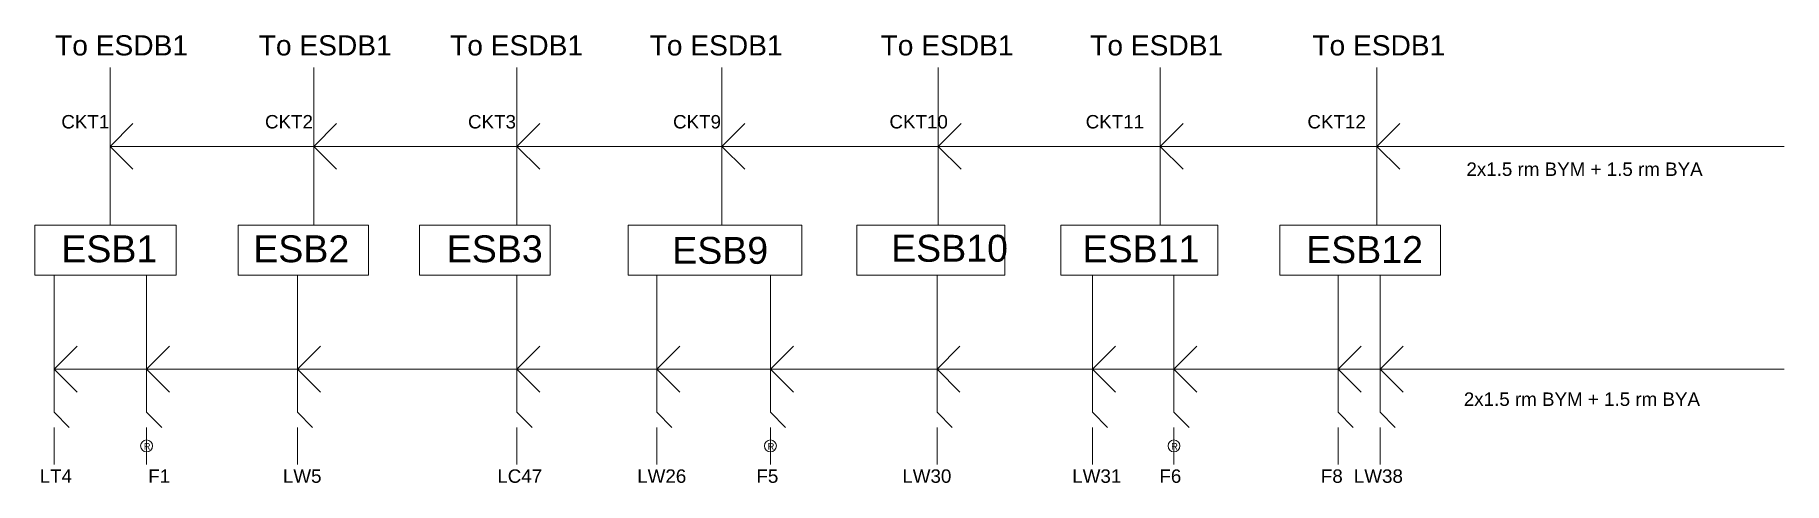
# Model space of a CAD drawing. Header units: inches. Extents: x 854 to 9021, y 140 to 10575.
# Drawn here: x 4686 to 6248, y 4549 to 4949 of the extents above; entities that cross this region are included whole.
import ezdxf

# ---------------------------------------------------------------- set-up
doc = ezdxf.new("R2010")
doc.units = ezdxf.units.IN
doc.header["$MEASUREMENT"] = 0
doc.layers.add('6.Circuits', color=255, linetype='Continuous', lineweight=15)
doc.styles.add('Text 1', font='arial.ttf', dxfattribs={"height": 6})

msp = doc.modelspace()

# ---------------------------------------------------------------- texts
at = {"layer": '6.Circuits', "attachment_point": 1, "style": 'Text 1'}
for s, width, heights, insert, char_height in [('To ESDB1', 169.682115, [59.50585], (4703.79477, 4948.5379), 18), ('To ESDB1', 169.682115, [59.50585], (4885.71134, 4948.5379), 18), ('To ESDB1', 169.682115, [59.50585], (5056.63606, 4948.5379), 18), ('To ESDB1', 169.682115, [59.50585], (5234.8821, 4948.5379), 18), ('To ESDB1', 169.682115, [59.50585], (5441.15421, 4948.5379), 18), ('To ESDB1', 169.682115, [59.50585], (5628.36829, 4948.5379), 18), ('To ESDB1', 169.682115, [59.50585], (5826.79305, 4948.5379), 18), ('{\\fArial Baltic|b0|i0|c186|p34;CKT}1', 14.5, [12.40928], (4709.40199, 4877.31789), 12), ('{\\fArial Baltic|b0|i0|c186|p34;CKT2}', 14.5, [0], (4891.31856, 4877.31789), 12), ('{\\fArial Baltic|b0|i0|c186|p34;CKT}3', 14.5, [0], (5072.65462, 4877.31789), 12), ('{\\fArial Baltic|b0|i0|c186|p34;CKT}9', 14.5, [0], (5255.78048, 4877.31789), 12), ('{\\fArial Baltic|b0|i0|c186|p34;CKT}10', 14.5, [0], (5449.08434, 4877.31789), 12), ('{\\fArial Baltic|b0|i0|c186|p34;CKT}11', 14.5, [12.40928], (5624.36986, 4877.31789), 12), ('{\\fArial Baltic|b0|i0|c186|p34;CKT1}2', 14.5, [0], (5822.40352, 4877.31789), 12), ('2x1.5 rm BYM + 1.5 rm BYA', 234.9454297, [37.98024], (5964.43266, 4834.93195), 12), ('E{\\fArial Baltic|b0|i0|c186|p34;SB1}', 27.9601032, [24.81855], (4709.40467, 4769.81789), 24), ('E{\\fArial Baltic|b0|i0|c186|p34;SB2}', 14.5, [0], (4880.83295, 4769.81789), 24), ('E{\\fArial Baltic|b0|i0|c186|p34;SB3}', 14.5, [0], (5053.65462, 4769.81789), 24), ('E{\\fArial Baltic|b0|i0|c186|p34;SB9}', 14.5, [0], (5255.04909, 4768.4408), 24), ('E{\\fArial Baltic|b0|i0|c186|p34;SB10}', 14.5, [0], (5450.58434, 4770.31789), 24), ('E{\\fArial Baltic|b0|i0|c186|p34;SB11}', 14.5, [0], (5621.54817, 4769.81789), 24), ('E{\\fArial Baltic|b0|i0|c186|p34;SB12}', 14.5, [0], (5821.26218, 4769.13184), 24), ('2x1.5 rm BYM + 1.5 rm BYA', 234.9454297, [37.98024], (5962.08979, 4629.51509), 12), ('R', 5.5, [0], (4783.03754, 4584.31789), 6), ('R', 5.5, [0], (5340.28048, 4584.31789), 6), ('R', 5.5, [0], (5700.70849, 4584.31789), 6), ('LT4', 14.5, [0], (4690.03754, 4560.81789), 12), ('{\\fArial Baltic|b0|i0|c186|p34;F}1', 14.5, [0], (4787.03754, 4560.81789), 12), ('{\\fArial Baltic|b0|i0|c186|p34;LW}5', 14.5, [0], (4907.31856, 4560.81789), 12), ('{\\fArial Baltic|b0|i0|c186|p34;LC}47', 14.5, [0], (5098.80106, 4560.81789), 12), ('{\\fArial Baltic|b0|i0|c186|p34;LW2}6', 14.5, [0], (5223.78048, 4560.81789), 12), ('{\\fArial Baltic|b0|i0|c186|p34;F}5', 14.5, [0], (5330.28048, 4560.81789), 12), ('{\\fArial Baltic|b0|i0|c186|p34;LW}30', 14.5, [0], (5460.58434, 4560.81789), 12), ('{\\fArial Baltic|b0|i0|c186|p34;LW}31', 14.5, [0], (5612.36986, 4560.81789), 12), ('{\\fArial Baltic|b0|i0|c186|p34;F}6', 14.5, [0], (5690.20849, 4560.81789), 12), ('F8', 14.5, [0], (5834.40352, 4560.81789), 12), ('{\\fArial Baltic|b0|i0|c186|p34;LW}38', 14.5, [0], (5863.90352, 4560.81789), 12)]:
    msp.add_mtext_dynamic_manual_height_columns(s, width=width, gutter_width=30, heights=heights, dxfattribs=dict(at, insert=insert, char_height=char_height))

# ---------------------------------------------------------------- linework, layer by layer
at = {"layer": '6.Circuits'}
for p, q in [((4752.90199, 4778.81789), (4752.90199, 4919.81789)), ((4934.81856, 4778.81789), (4934.81856, 4919.81789)), ((5116.15462, 4778.81789), (5116.15462, 4919.81789)), ((5299.28048, 4778.81789), (5299.28048, 4919.81789)), ((5492.58434, 4778.81789), (5492.58434, 4919.81789)), ((5690.86986, 4778.81789), (5690.86986, 4919.81789)), ((5884.40352, 4778.81789), (5884.40352, 4919.81789)), ((4752.90199, 4849.31789), (4773.40199, 4869.81789)), ((4934.81856, 4849.31789), (4955.31856, 4869.81789)), ((5116.15462, 4849.31789), (5136.65462, 4869.81789)), ((5299.28048, 4849.31789), (5319.78048, 4869.81789)), ((5492.58434, 4849.31789), (5513.08434, 4869.81789)), ((5690.86986, 4849.31789), (5711.36986, 4869.81789)), ((5884.40352, 4849.31789), (5904.90352, 4869.81789)), ((4752.90199, 4849.31789), (6248.11671, 4849.31789)), ((4752.90199, 4849.31789), (4773.40199, 4828.81789)), ((4934.81856, 4849.31789), (4955.31856, 4828.81789)), ((5116.15462, 4849.31789), (5136.65462, 4828.81789)), ((5299.28048, 4849.31789), (5319.78048, 4828.81789)), ((5492.58434, 4849.31789), (5513.08434, 4828.81789)), ((5690.86986, 4849.31789), (5711.36986, 4828.81789)), ((5884.40352, 4849.31789), (5904.90352, 4828.81789)), ((4703.03754, 4650.31789), (4703.03754, 4734.31789)), ((4785.53754, 4650.31789), (4785.53754, 4734.31789)), ((4920.31856, 4650.31789), (4920.31856, 4734.31789)), ((5116.30106, 4650.31789), (5116.30106, 4734.31789)), ((5241.28048, 4650.31789), (5241.28048, 4734.31789)), ((5342.78048, 4650.31789), (5342.78048, 4734.31789)), ((5491.58434, 4650.31789), (5491.58434, 4734.31789)), ((5630.36986, 4650.31789), (5630.36986, 4734.31789)), ((5703.20849, 4650.31789), (5703.20849, 4734.31789)), ((5849.90352, 4650.31789), (5849.90352, 4734.31789)), ((5887.40352, 4650.31789), (5887.40352, 4734.31789)), ((4703.03754, 4650.31789), (4723.53754, 4670.81789)), ((4785.53754, 4650.31789), (4806.03754, 4670.81789)), ((4920.31856, 4650.31789), (4940.81856, 4670.81789)), ((5116.30106, 4650.31789), (5136.80106, 4670.81789)), ((5241.28048, 4650.31789), (5261.78048, 4670.81789)), ((5342.78048, 4650.31789), (5363.28048, 4670.81789)), ((5491.58434, 4650.31789), (5512.08434, 4670.81789)), ((5630.36986, 4650.31789), (5650.86986, 4670.81789)), ((5703.20849, 4650.31789), (5723.70849, 4670.81789)), ((5849.90352, 4650.31789), (5870.40352, 4670.81789)), ((5887.40352, 4650.31789), (5907.90352, 4670.81789)), ((4703.03754, 4650.31789), (4703.03754, 4611.81789)), ((4703.03754, 4650.31789), (4723.53754, 4629.81789)), ((4703.03754, 4650.31789), (6248.11671, 4650.31789)), ((4785.53754, 4650.31789), (4785.53754, 4611.81789)), ((4785.53754, 4650.31789), (4806.03754, 4629.81789)), ((4920.31856, 4650.31789), (4920.31856, 4611.81789)), ((4920.31856, 4650.31789), (4940.81856, 4629.81789)), ((5116.30106, 4650.31789), (5116.30106, 4611.81789)), ((5116.30106, 4650.31789), (5136.80106, 4629.81789)), ((5241.28048, 4650.31789), (5241.28048, 4611.81789)), ((5241.28048, 4650.31789), (5261.78048, 4629.81789)), ((5342.78048, 4650.31789), (5342.78048, 4611.81789)), ((5342.78048, 4650.31789), (5363.28048, 4629.81789)), ((5491.58434, 4650.31789), (5491.58434, 4611.81789)), ((5491.58434, 4650.31789), (5512.08434, 4629.81789)), ((5630.36986, 4650.31789), (5630.36986, 4611.81789)), ((5630.36986, 4650.31789), (5650.86986, 4629.81789)), ((5703.20849, 4650.31789), (5703.20849, 4611.81789)), ((5703.20849, 4650.31789), (5723.70849, 4629.81789)), ((5849.90352, 4650.31789), (5849.90352, 4611.81789)), ((5849.90352, 4650.31789), (5870.40352, 4629.81789)), ((5887.40352, 4650.31789), (5887.40352, 4611.81789)), ((5887.40352, 4650.31789), (5907.90352, 4629.81789)), ((4703.03754, 4611.81789), (4716.53754, 4598.31789)), ((4785.53754, 4611.81789), (4799.03754, 4598.31789)), ((4920.31856, 4611.81789), (4933.81856, 4598.31789)), ((5116.30106, 4611.81789), (5129.80106, 4598.31789)), ((5241.28048, 4611.81789), (5254.78048, 4598.31789)), ((5342.78048, 4611.81789), (5356.28048, 4598.31789)), ((5491.58434, 4611.81789), (5505.08434, 4598.31789)), ((5630.36986, 4611.81789), (5643.86986, 4598.31789)), ((5703.20849, 4611.81789), (5716.70849, 4598.31789)), ((5849.90352, 4611.81789), (5863.40352, 4598.31789)), ((5887.40352, 4611.81789), (5900.90352, 4598.31789)), ((4703.03754, 4598.31789), (4703.03754, 4565.31789)), ((4785.53754, 4598.31789), (4785.53754, 4565.31789)), ((4920.31856, 4598.31789), (4920.31856, 4565.31789)), ((5116.30106, 4598.31789), (5116.30106, 4565.31789)), ((5241.28048, 4598.31789), (5241.28048, 4565.31789)), ((5342.78048, 4598.31789), (5342.78048, 4565.31789)), ((5491.58434, 4598.31789), (5491.58434, 4565.31789)), ((5630.36986, 4598.31789), (5630.36986, 4565.31789)), ((5703.20849, 4598.31789), (5703.20849, 4565.31789)), ((5849.90352, 4598.31789), (5849.90352, 4565.31789)), ((5887.40352, 4598.31789), (5887.40352, 4565.31789))]:
    msp.add_line(p, q, dxfattribs=at)
for points in [[(4685.85774, 4778.81789), (4812.03754, 4778.81789), (4812.03754, 4734.31789), (4685.85774, 4734.31789)], [(4867.33295, 4778.81789), (4983.83295, 4778.81789), (4983.83295, 4734.31789), (4867.33295, 4734.31789)], [(5029.24438, 4778.81789), (5146.01088, 4778.81789), (5146.01088, 4734.31789), (5029.24438, 4734.31789)], [(5215.78048, 4778.81789), (5370.86884, 4778.81789), (5370.86884, 4734.31789), (5215.78048, 4734.31789)], [(5420.08434, 4778.81789), (5552.08434, 4778.81789), (5552.08434, 4734.31789), (5420.08434, 4734.31789)], [(5602.26465, 4778.81789), (5742.34983, 4778.81789), (5742.34983, 4734.31789), (5602.26465, 4734.31789)], [(5797.69625, 4778.81789), (5941.21503, 4778.81789), (5941.21503, 4734.31789), (5797.69625, 4734.31789)]]:
    msp.add_lwpolyline(points, close=True, dxfattribs=at)
for centre in [(4785.53754, 4581.81789), (5342.78048, 4581.81789), (5703.20849, 4581.81789)]:
    msp.add_circle(centre, 5.3033, dxfattribs=at)

msp.set_redraw_order([(e.dxf.handle, doc.entitydb.next_handle()) for e in msp.query("TEXT MTEXT ATTDEF DIMENSION ARC_DIMENSION")])  # texts and dimensions are drawn at this point

doc.saveas('drawing.dxf')
